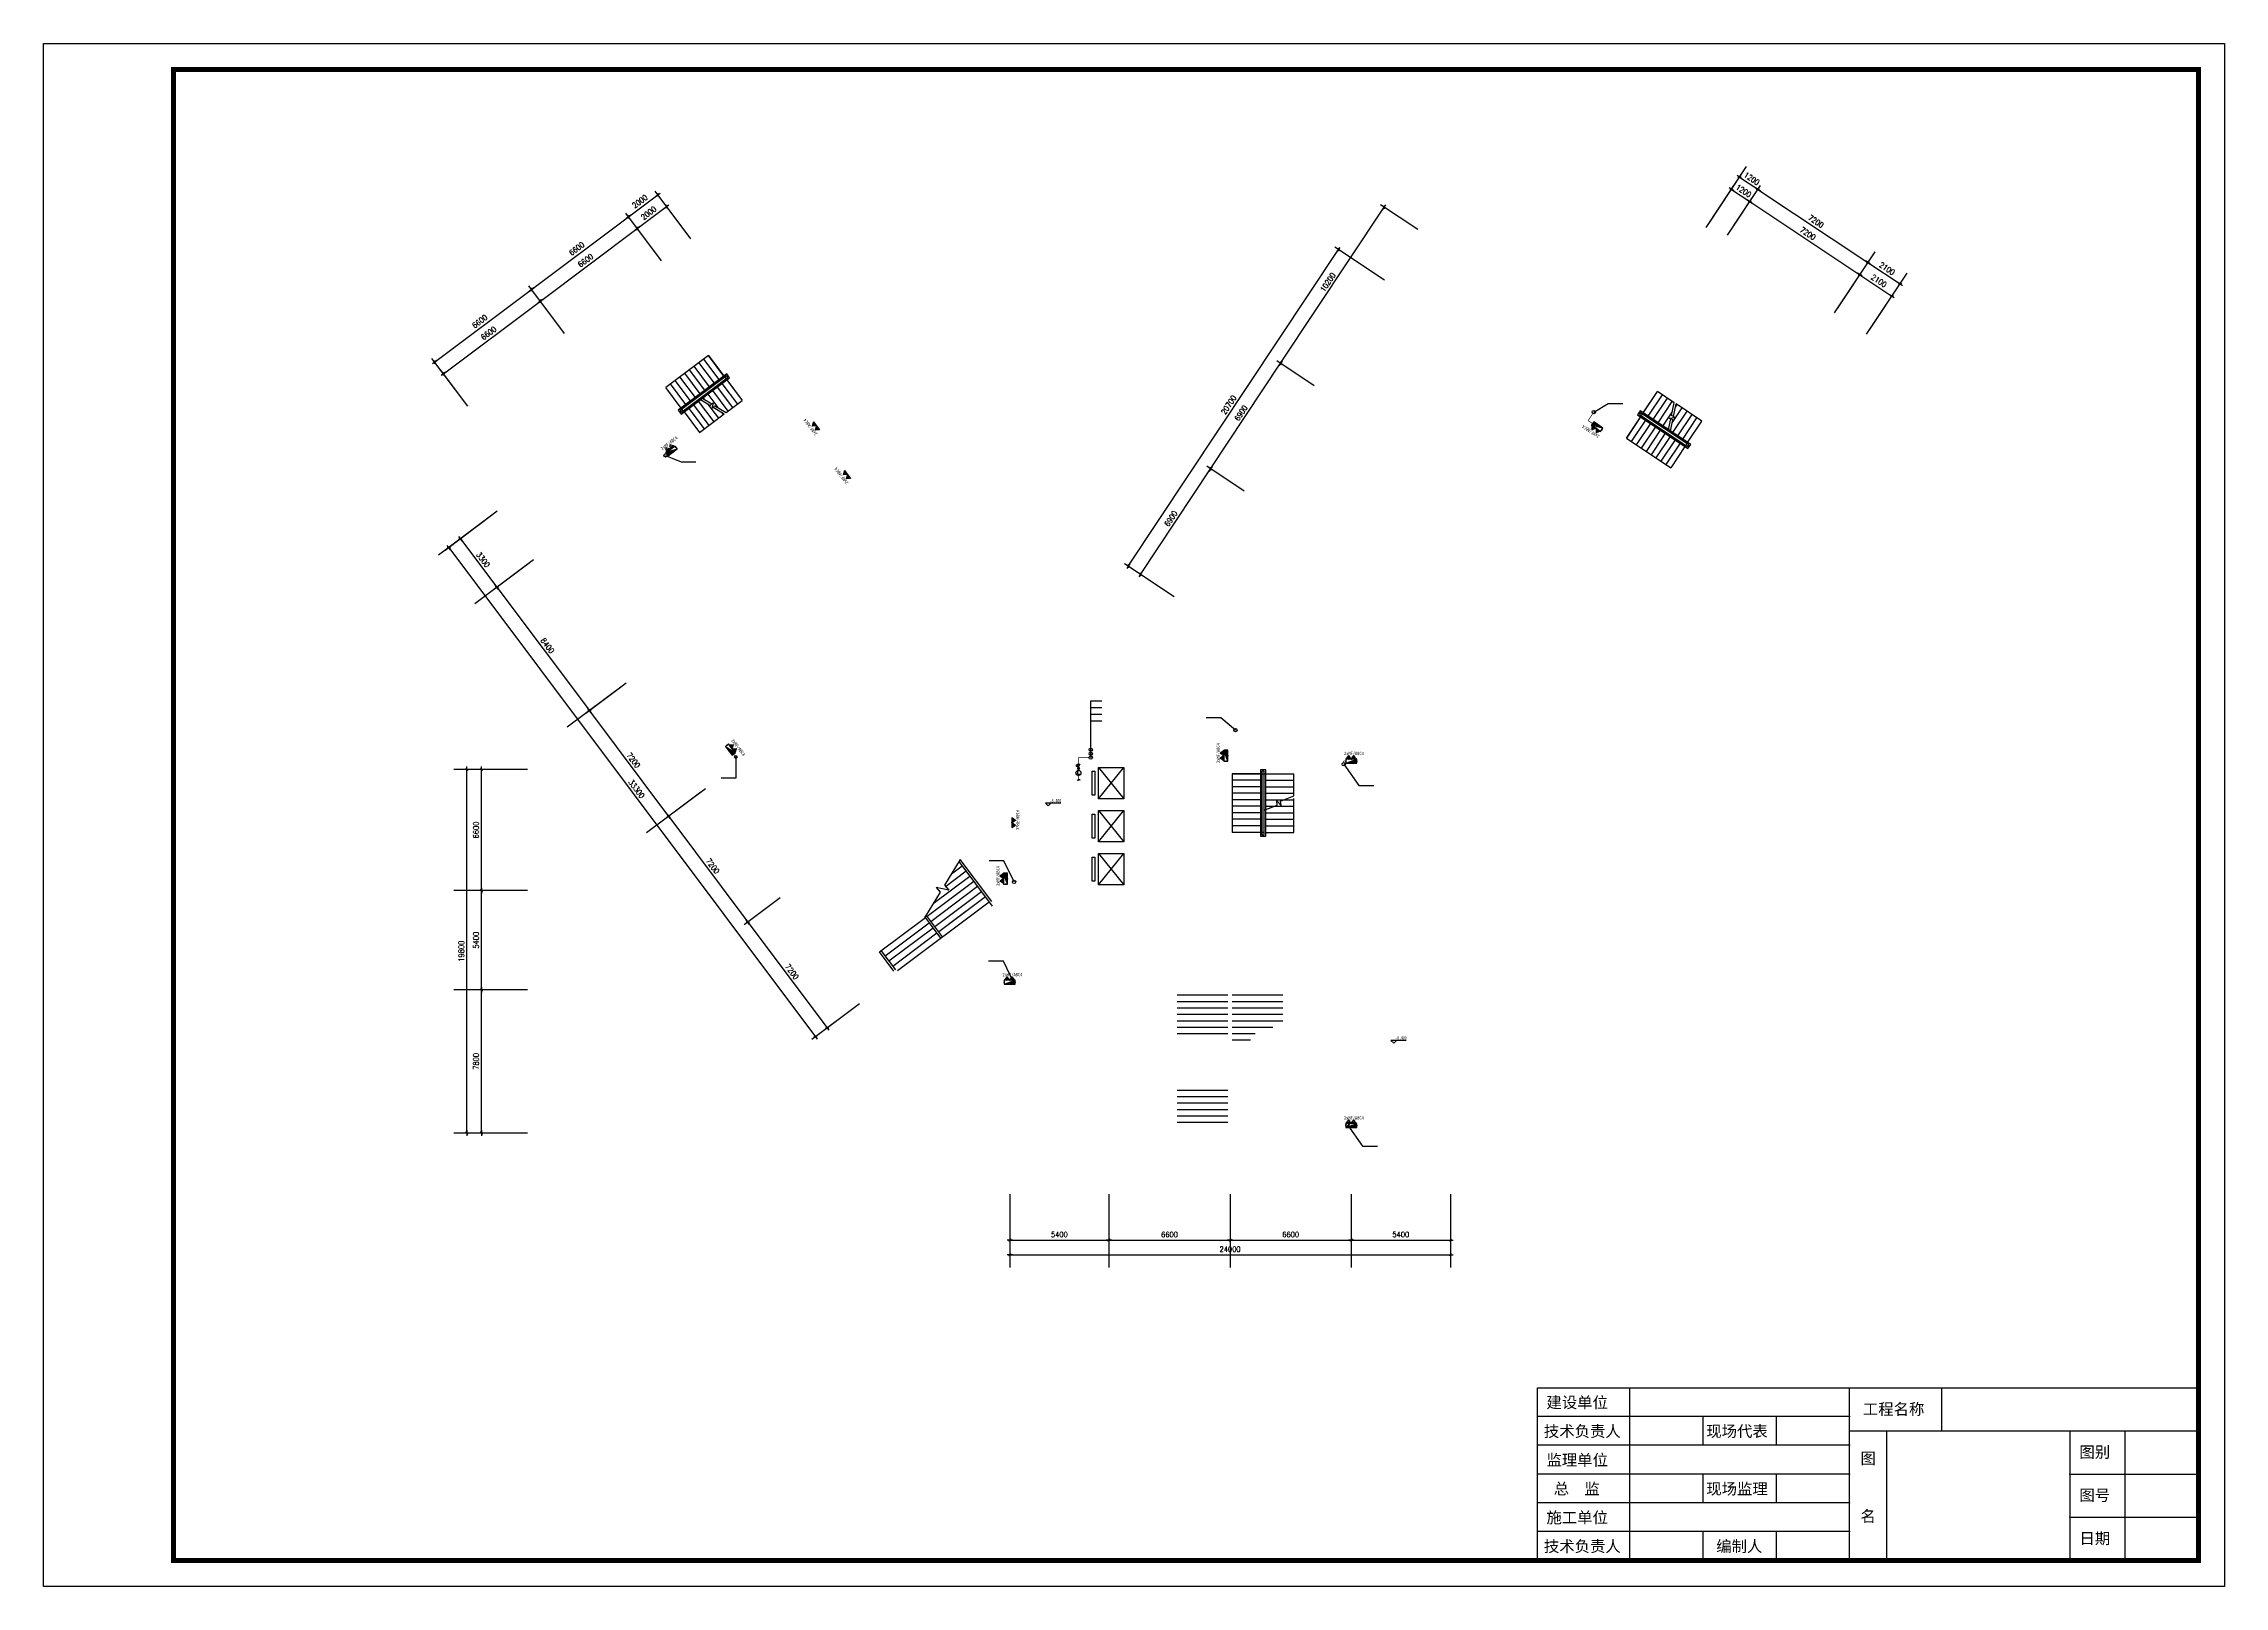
# Model space of a CAD drawing. Extents: x -149393 to 1177518, y -366685 to 296590.
# Drawn here: x 107848 to 226648, y -685 to 83324 of the extents above; entities that cross this region are included whole.
import ezdxf
from ezdxf.enums import TextEntityAlignment as Align

# ---------------------------------------------------------------- set-up
doc = ezdxf.new("R2010")
doc.units = 0
doc.header["$LTSCALE"] = 1000
doc.header["$MEASUREMENT"] = 0
doc.linetypes.add('常规', pattern=[20, 10, 0, 10])
doc.layers.get('0').update_dxf_attribs({"linetype": 'CONTINUOUS'})
for name, color, linetype in [('AXIS', 3, 'CONTINUOUS'), ('DOTE', 1, 'CONTINUOUS'), ('EQUIP-动力', 3, 'CONTINUOUS'), ('EQUIP-消防', 3, 'CONTINUOUS'), ('PUB_TITLE', 253, 'CONTINUOUS'), ('STAIR', 2, 'CONTINUOUS'), ('TEL_SYMB', 3, 'CONTINUOUS'), ('WALL', 9, 'CONTINUOUS'), ('WIRE-消防', 3, '常规')]:
    doc.layers.add(name, color=color, linetype=linetype)
doc.styles.add('_TEL_DIM', font='', dxfattribs={"width": 0.8, "height": 3.5})
doc.styles.add('DIM_FONT', font='SIMPLEX.shx', dxfattribs={"width": 0.8})
doc.styles.add('HZ', font='')
doc.styles.add('宋体', font='')
doc.styles.get('_TEL_DIM').set_extended_font_data('SimSun')
doc.styles.get('HZ').set_extended_font_data('SimSun')
doc.styles.get('宋体').set_extended_font_data('SimSun')
doc.dimstyles.new('DIMN', dxfattribs={"dimtxt": 300, "dimasz": 1, "dimexe": 250, "dimexo": 300, "dimgap": 150, "dimtad": 1, "dimdec": 0, "dimdsep": 46, "dimtxsty": 'DIM_FONT', "dimblk": '_DIMX', "dimcen": 2.5, "dimclrt": 7, "dimadec": 0, "dimazin": 0, "dimtfac": 1, "dimtdec": 0, "dimtix": 1, "dimtmove": 2, "dimatfit": 3, "dimldrblk": '_DIMX', "dimfxl": 1, "dimtolj": 1, "dimarcsym": 0})

# ---------------------------------------------------------------- blocks, each defined once
blk = doc.blocks.new('_DIMX')
blk.add_line((-150, 0), (150, 0))
at = {"const_width": 50}
blk.add_lwpolyline([(-70, -70), (70, 70)], dxfattribs=at)
blk = doc.blocks.new('A$C1AEF7971')
at = {"layer": 'STAIR', "color": 59}
for p, q in [((2324, 4191), (0, 2448)), ((2388, 2491), (1549, 3610)), ((2646, 2685), (1807, 3803)), ((2905, 2878), (2065, 3997)), ((3163, 3072), (2324, 4191)), ((2324, 4191), (4160, 1743)), ((839, 1329), (0, 2448)), ((1097, 1523), (258, 2642)), ((1355, 1716), (516, 2835)), ((3321, 3190), (681, 1211)), ((1614, 1910), (775, 3029)), ((3306, 3090), (782, 1197)), ((839, 1000), (3478, 2980)), ((853, 1101), (3378, 2994)), ((3206, 3015), (882, 1272)), ((1872, 2104), (1033, 3223)), ((2130, 2297), (1291, 3416)), ((1935, 1912), (3278, 2919)), ((2804, 2474), (3643, 1355)), ((3062, 2668), (3902, 1549)), ((3378, 2994), (3306, 3090)), ((3478, 2980), (3321, 3190)), ((3321, 2862), (4160, 1743)), ((681, 1211), (839, 1000)), ((782, 1197), (853, 1101)), ((954, 1176), (882, 1272)), ((954, 1176), (1832, 1835)), ((1255, 1312), (2094, 194)), ((1513, 1506), (2352, 387)), ((1771, 1700), (2611, 581)), ((1832, 1835), (2420, 1473)), ((1935, 1912), (2510, 1558)), ((2030, 1893), (2085, 1819)), ((2280, 1559), (2869, 775)), ((2288, 2087), (2833, 1360)), ((2420, 1473), (2575, 1620)), ((2575, 1620), (2511, 1305)), ((2511, 1305), (2673, 1458)), ((2546, 2281), (3385, 1162)), ((2583, 1373), (3179, 1007)), ((2673, 1458), (3282, 1084)), ((3282, 1084), (4160, 1743)), ((997, 1119), (1836, 0)), ((1836, 0), (3179, 1007)), ((3028, 1099), (3127, 968))]:
    blk.add_line(p, q, dxfattribs=at)
at = {"layer": 'TEL_SYMB', "color": 59, "elevation": 1793}
blk.add_lwpolyline([(312, 1763, 0, 0, 0), (3339, 4033, 0, 0, 0), (4292, 2761, 0, 0, 0), (2973, 1771, 95.6, 0, 0), (2686, 1556, 0, 0, 0)], format="xyseb", dxfattribs=at)
at = {"layer": 'TEL_SYMB', "color": 59}
blk.add_lwpolyline([(1266, 491, 0, 0, 0), (2141, 1148, 95.6, 0, 0), (2428, 1363, 0, 0, 0)], format="xyseb", dxfattribs=at)
blk = doc.blocks.new('$equip_U$00000299(cyc-PC)')
for p in [(0.51, 0.3), (0.3, 0)]:
    blk.add_line(p, (0.3, 0.3))
blk.add_lwpolyline([(0, -0.17), (0.6, 0.17), (0.6, -0.17), (0, 0.17)], close=True)
for p in [(0, 0), (0.6, 0)]:
    blk.add_point(p)
at = {"color": 7, "style": '_TEL_DIM', "flags": 1}
blk.add_attdef('A', text='', height=0.00002, dxfattribs=at).set_placement((0, 0), align=Align.MIDDLE_CENTER)
blk = doc.blocks.new('$equip_U$00000300(cyc-PC)')
for p, q in [((0.46, -0.11), (0.46, 0.16)), ((0.12, -0.11), (0.46, -0.11))]:
    blk.add_line(p, q)
blk.add_circle((0.32, 0), 0.324)
for p in [(0, 0), (0.65, 0)]:
    blk.add_point(p)
at = {"color": 7, "style": '_TEL_DIM', "flags": 1}
blk.add_attdef('A', text='', height=0.00002, dxfattribs=at).set_placement((0, 0), align=Align.MIDDLE_CENTER)
blk = doc.blocks.new('$equip_U$00000248(USER-8292BC9721)')
blk.add_spline([(-0.16, 0.06), (-0.11, -0.08), (0.12, 0.08), (0.17, -0.07)], degree=3)
at = {"color": 7, "style": '_TEL_DIM', "flags": 1}
blk.add_attdef('A', text='', height=0.00002, dxfattribs=at).set_placement((0, 0), align=Align.MIDDLE_CENTER)
blk = doc.blocks.new('$equip_U$00000211(USER-8DF96EF98D)')
at = {"xscale": 0.7000000000007276, "yscale": 0.7000000000007276, "zscale": 0.7000000000007276}
blk.add_blockref('$equip_U$00000248(USER-8292BC9721)', (0, 0), dxfattribs=at)
at = {"color": 7, "style": '_TEL_DIM', "flags": 1}
blk.add_attdef('A', text='', height=0.00002, dxfattribs=at).set_placement((0, 0), align=Align.MIDDLE_CENTER)
blk = doc.blocks.new('$equip_U$00000374(cyc-PC)')
blk.add_point((0, 0))
at = {"xscale": 1.619999999998981, "yscale": 1.619999999998981, "zscale": 1.619999999998981}
blk.add_blockref('$equip_U$00000211(USER-8DF96EF98D)', (0, 0), dxfattribs=at)
at = {"color": 7, "style": '_TEL_DIM', "flags": 1}
blk.add_attdef('A', text='', height=0.00002, dxfattribs=at).set_placement((0, 0), align=Align.MIDDLE_CENTER)
blk = doc.blocks.new('$equip_U$00000306(cyc-PC)')
for p, q in [((1.6, -0.29), (0, 0.29)), ((0, 0.29), (1.6, 0.29)), ((0, -0.29), (0, 0.29)), ((1.6, 0.29), (1.6, -0.29)), ((1.6, -0.29), (0, -0.29))]:
    blk.add_line(p, q)
for p in [(0, 0), (0.8, 0.29), (1.6, 0), (0.8, -0.29)]:
    blk.add_point(p)
blk.add_solid([(1.6, -0.29), (0, -0.29), (0, 0.29)])
at = {"color": 7, "style": '_TEL_DIM', "flags": 1}
blk.add_attdef('A', text='', height=0.00002, dxfattribs=at).set_placement((0, 0), align=Align.MIDDLE_CENTER)
blk = doc.blocks.new('$equip_U$00000441(cyc-PC)')
for p, q in [((-0.78, 0), (-0.39, 0.56)), ((0, 0), (-0.78, 0)), ((-0.54, 0.06), (-0.38, 0.23)), ((-0.54, 0.17), (-0.48, 0.23)), ((-0.54, 0), (-0.54, 0.23)), ((-0.54, 0.23), (-0.24, 0.23)), ((-0.24, 0), (-0.54, 0)), ((-0.5, 0), (-0.27, 0.23)), ((-0.4, 0), (-0.24, 0.16)), ((0, 0), (-0.39, 0.56)), ((-0.3, 0), (-0.24, 0.06)), ((-0.24, 0.23), (-0.24, 0)), ((0, 0), (0.39, 0.56)), ((0.78, 0), (0, 0)), ((0.24, 0.06), (0.41, 0.23)), ((0.24, 0.17), (0.3, 0.23)), ((0.24, 0), (0.24, 0.23)), ((0.24, 0.23), (0.54, 0.23)), ((0.54, 0), (0.24, 0)), ((0.28, 0), (0.51, 0.23)), ((0.38, 0), (0.54, 0.16)), ((0.78, 0), (0.39, 0.56)), ((0.49, 0), (0.54, 0.06)), ((0.54, 0.23), (0.54, 0))]:
    blk.add_line(p, q)
blk.add_point((0, 0))
at = {"style": '宋体', "width": 0.8}
blk.add_text('2xMF/ABC4', height=0.522, dxfattribs=at).set_placement((-1.12, 0.62))
at = {"color": 7, "style": '_TEL_DIM', "flags": 1}
blk.add_attdef('A', text='', height=0.00002, dxfattribs=at).set_placement((0, 0), align=Align.MIDDLE_CENTER)
blk = doc.blocks.new('会签栏')
at = {"layer": 'PUB_TITLE', "color": 4, "lineweight": 30}
blk.add_lwpolyline([(-18000, 0), (-18000, 4700), (0, 4700)], dxfattribs=at)
at = {"layer": 'PUB_TITLE', "color": 4}
for points in [[(-15500, 4700), (-15500, 0)], [(-9500, 0), (-9500, 4700)], [(-7000, 4700), (-7000, 3525)], [(-9500, 3917), (-18000, 3917)], [(-13500, 3917), (-13500, 3133)], [(-11500, 3917), (-11500, 3133)], [(-9500, 3133), (-18000, 3133)], [(-9500, 3525), (0, 3525)], [(-8500, 3525), (-8500, 0)], [(-3500, 3525), (-3500, 0)], [(-2000, 3525), (-2000, 0)], [(-9500, 2350), (-18000, 2350)], [(-13500, 2350), (-13500, 1567)], [(-11500, 2350), (-11500, 1567)], [(-3500, 2350), (0, 2350)], [(-9500, 1567), (-18000, 1567)], [(-9500, 783), (-18000, 783)], [(-13500, 783), (-13500, 0)], [(-11500, 783), (-11500, 0)], [(-3500, 1175), (0, 1175)]]:
    blk.add_lwpolyline(points, dxfattribs=at)
at = {"layer": 'PUB_TITLE'}
for p in [(-9500, 3917), (-9500, 3133), (-9500, 2350), (-9500, 1567), (-9500, 783), (-3500, 1175)]:
    blk.add_point(p, dxfattribs=at)
at = {"layer": 'PUB_TITLE', "color": 4}
blk.add_point((-3500, 2350), dxfattribs=at)
at = {"lineweight": -3, "style": '宋体'}
for s, p in [('建设单位', (-17758, 4147)), ('工程名称', (-9140, 3965)), ('技术负责人', (-17828, 3363)), ('现场代表', (-13405, 3363)), ('图别', (-3241, 2796)), ('监理单位', (-17758, 2580)), ('图', (-9206, 2624)), ('总  监', (-17560, 1797)), ('现场监理', (-13405, 1797)), ('图号', (-3241, 1621)), ('施工单位', (-17758, 1013)), ('名', (-9206, 1049)), ('日期', (-3241, 446)), ('技术负责人', (-17828, 230)), ('编制人', (-13134, 230))]:
    blk.add_text(s, height=307, dxfattribs=at).set_placement(p)
blk = doc.blocks.new('GJGHJGHJ')
at = {"color": 59}
for p, q in [((164876.1, -78848.7), (166266.3, -80548.7)), ((164876.1, -80548.7), (166266.3, -78848.7)), ((162822, -80787.4), (161986.9, -80787.8)), ((161986.9, -80787.8), (162135.3, -80937.7)), ((162135.3, -80937.7), (162287.4, -80787.6)), ((164876.1, -81188.7), (166266.3, -82888.7)), ((164876.1, -82888.7), (166266.3, -81188.7)), ((164876.1, -83528.7), (166266.3, -85228.7)), ((164876.1, -85228.7), (166266.3, -83528.7)), ((181648.8, -93703.3), (180813.6, -93703.8)), ((180813.6, -93703.8), (180962.1, -93853.6)), ((180962.1, -93853.6), (181114.2, -93703.6))]:
    blk.add_line(p, q, dxfattribs=at)
for points in [[(164546.1, -79048.7), (164674.6, -79048.7), (164674.6, -80348.7), (164546.1, -80348.7)], [(164876.1, -78848.7), (166266.3, -78848.7), (166266.3, -80548.7), (164876.1, -80548.7)], [(164546.1, -81388.7), (164674.6, -81388.7), (164674.6, -82688.7), (164546.1, -82688.7)], [(164876.1, -81188.7), (166266.3, -81188.7), (166266.3, -82888.7), (164876.1, -82888.7)], [(164546.1, -83728.7), (164674.6, -83728.7), (164674.6, -85028.7), (164546.1, -85028.7)], [(164876.1, -83528.7), (166266.3, -83528.7), (166266.3, -85228.7), (164876.1, -85228.7)]]:
    blk.add_lwpolyline(points, close=True, dxfattribs=at)
at = {"layer": 'AXIS'}
for p, q in [((197977, -49445.7), (200190.6, -46114)), ((204973.6, -54094.2), (207187.1, -50762.5)), ((206722.7, -55256.3), (208936.3, -51924.6)), ((132126.5, -64889.7), (128926.5, -67289.7)), ((134106.5, -67529.7), (130906.5, -69929.7)), ((134106.5, -67529.7), (130906.5, -69929.7)), ((139146.5, -74249.7), (135946.5, -76649.7)), ((133771.7, -78948.7), (129771.7, -78948.7)), ((143466.5, -80009.7), (140266.5, -82409.7)), ((133771.7, -85548.7), (129771.7, -85548.7)), ((133771.7, -85548.7), (129771.7, -85548.7)), ((133771.7, -90948.7), (129771.7, -90948.7)), ((133771.7, -90948.7), (129771.7, -90948.7)), ((133771.7, -98748.7), (129771.7, -98748.7)), ((160049.8, -102074.4), (160049.8, -106074.4)), ((165449.8, -102074.4), (165449.8, -106074.4)), ((172049.8, -102074.4), (172049.8, -106074.4)), ((178649.8, -102074.4), (178649.8, -106074.4)), ((184049.8, -102074.4), (184049.8, -106074.4))]:
    blk.add_line(p, q, dxfattribs=at)
at = {"layer": 'DOTE', "color": 59}
for p, q in [((171929.8, -91248.7), (169169.8, -91248.7)), ((174929.8, -91248.7), (172169.8, -91248.7)), ((171929.8, -91598.7), (169169.8, -91598.7)), ((171929.8, -91948.7), (169169.8, -91948.7)), ((171929.8, -92298.7), (169169.8, -92298.7)), ((171929.8, -92648.7), (169169.8, -92648.7)), ((174929.8, -91598.7), (172169.8, -91598.7)), ((174929.8, -91948.7), (172169.8, -91948.7)), ((174929.8, -92298.7), (172169.8, -92298.7)), ((174929.8, -92648.7), (172169.8, -92648.7)), ((171929.8, -92998.7), (169169.8, -92998.7)), ((171929.8, -93348.7), (169169.8, -93348.7)), ((174373.5, -92998.7), (172169.8, -92998.7)), ((173419.4, -93348.7), (172169.8, -93348.7)), ((173156.1, -93698.7), (172169.8, -93698.7)), ((171929.8, -96428.7), (169169.8, -96428.7)), ((171929.8, -96778.7), (169169.8, -96778.7)), ((171929.8, -97128.7), (169169.8, -97128.7)), ((171929.8, -97478.7), (169169.8, -97478.7)), ((171929.8, -97828.7), (169169.8, -97828.7)), ((171929.8, -98178.7), (169169.8, -98178.7))]:
    blk.add_line(p, q, dxfattribs=at)
at = {"layer": 'STAIR', "color": 59}
for p, q in [((143632.5, -56410.1), (141308.9, -58152.9)), ((143697.1, -58109.9), (142858, -56991.1)), ((143955.3, -57916.2), (143116.2, -56797.4)), ((144213.5, -57722.6), (143374.4, -56603.8)), ((144471.7, -57529), (143632.5, -56410.1)), ((143632.5, -56410.1), (145468.5, -58858.1)), ((142148, -59271.7), (141308.9, -58152.9)), ((142406.2, -59078.1), (141567, -57959.3)), ((142664.3, -58884.4), (141825.2, -57765.6)), ((144629.4, -57410.6), (141990.2, -59390.1)), ((142922.5, -58690.8), (142083.4, -57572)), ((144615.1, -57511), (142090.6, -59404.4)), ((142148, -59600.4), (144787.2, -57621)), ((142162.3, -59500), (144686.8, -57606.7)), ((144514.7, -57586.3), (142191, -59329.1)), ((143180.7, -58497.2), (142341.6, -57378.3)), ((143438.9, -58303.5), (142599.8, -57184.7)), ((143243.6, -58689.1), (144586.4, -57682)), ((144113.1, -58126.6), (144952.2, -59245.4)), ((144371.2, -57933), (145210.4, -59051.8)), ((144686.8, -57606.7), (144615.1, -57511)), ((144787.2, -57621), (144629.4, -57410.6)), ((144629.4, -57739.3), (145468.5, -58858.1)), ((141990.2, -59390.1), (142148, -59600.4)), ((142262.7, -59424.7), (142191, -59329.1)), ((142262.7, -59424.7), (143140.8, -58766.2)), ((142563.9, -59288.5), (143403, -60407.3)), ((142822.1, -59094.8), (143661.2, -60213.6)), ((143080.3, -58901.2), (143919.4, -60020)), ((143140.8, -58766.2), (143729.2, -59127.7)), ((143243.6, -58689.1), (143819.1, -59042.7)), ((143338.5, -58707.5), (143393.9, -58781.4)), ((143589.1, -59041.6), (144177.6, -59826.3)), ((143596.7, -58513.9), (144142.2, -59241.2)), ((143729.2, -59127.7), (143884.1, -58981.1)), ((143884.1, -58981.1), (143819.6, -59296.1)), ((143819.6, -59296.1), (143981.7, -59142.6)), ((143854.9, -58320.3), (144694, -59439.1)), ((143891.9, -59227.7), (144487.7, -59593.8)), ((143981.7, -59142.6), (144590.5, -59516.7)), ((144590.5, -59516.7), (145468.5, -58858.1)), ((142090.6, -59404.4), (142162.3, -59500)), ((142305.7, -59482.1), (143144.9, -60600.9)), ((143144.9, -60600.9), (144487.7, -59593.8)), ((144337.3, -59501.4), (144435.8, -59632.7)), ((172169.8, -79185.4), (172169.8, -82374.8)), ((173705.4, -79185.4), (172169.8, -79185.4)), ((172169.8, -79185.4), (175529.8, -79185.4)), ((173705.4, -79539.8), (172169.8, -79539.8)), ((173994.1, -78968.9), (173705.4, -78968.9)), ((173705.4, -78968.9), (173705.4, -82591.4)), ((173915.4, -79047.6), (173784.1, -79047.6)), ((173784.1, -79047.6), (173784.1, -82512.6)), ((173784.1, -79185.4), (173784.1, -82374.8)), ((173915.4, -82512.6), (173915.4, -79047.6)), ((173915.4, -81028.5), (173915.4, -79185.4)), ((173994.1, -82591.4), (173994.1, -78968.9)), ((173994.1, -79185.4), (175529.8, -79185.4)), ((173994.1, -79539.8), (175529.8, -79539.8)), ((175529.8, -80390.6), (175529.8, -79185.4)), ((173705.4, -79894.2), (172169.8, -79894.2)), ((173705.4, -80248.6), (172169.8, -80248.6)), ((173705.4, -80602.9), (172169.8, -80602.9)), ((173994.1, -79894.2), (175529.8, -79894.2)), ((173994.1, -80248.6), (175529.8, -80248.6)), ((173994.1, -80602.9), (174992.4, -80602.9)), ((174620.7, -80890.9), (174593.9, -80658.3)), ((174593.9, -80658.3), (174828.1, -80922.4)), ((174800.1, -80678.9), (175529.8, -80390.6)), ((174828.1, -80922.4), (174800.1, -80678.9)), ((174992.4, -80602.9), (175529.8, -80602.9)), ((175529.8, -82374.8), (175529.8, -80531.7)), ((173705.4, -80957.3), (172169.8, -80957.3)), ((173705.4, -81311.7), (172169.8, -81311.7)), ((173705.4, -81666.1), (172169.8, -81666.1)), ((173915.4, -81169.6), (174620.7, -80890.9)), ((173915.4, -82374.8), (173915.4, -81169.6)), ((173994.1, -80957.3), (174452.7, -80957.3)), ((173994.1, -81311.7), (175529.8, -81311.7)), ((173994.1, -81666.1), (175529.8, -81666.1)), ((174452.7, -80957.3), (175529.8, -80957.3)), ((173705.4, -82020.4), (172169.8, -82020.4)), ((173705.4, -82374.8), (172169.8, -82374.8)), ((173705.4, -82591.4), (173994.1, -82591.4)), ((173915.4, -82374.8), (173784.1, -82374.8)), ((173784.1, -82512.6), (173915.4, -82512.6)), ((173994.1, -82020.4), (175529.8, -82020.4)), ((173994.1, -82374.8), (175529.8, -82374.8)), ((157349.8, -83858), (156488.7, -85259.5)), ((156871.8, -84636), (157459.9, -84194.9)), ((159116.9, -86404.1), (157285.6, -83962.6)), ((159068.3, -86140), (157349.8, -83858)), ((155545.8, -86943), (158089.9, -85034.9)), ((155755.8, -87223), (158299.9, -85314.9)), ((155874.5, -86259), (157879.9, -84754.9)), ((156737.7, -85522.5), (156030.7, -85377.8)), ((156030.7, -85377.8), (156264.3, -85624.6)), ((156488.7, -85259.5), (156737.7, -85522.5)), ((156544.8, -85318.7), (157669.9, -84474.9)), ((153937.6, -89899.1), (158929.9, -86154.9)), ((156264.3, -85624.6), (155461.7, -86930.8)), ((155965.7, -87503), (158509.9, -85594.9)), ((156175.7, -87783.1), (158719.9, -85874.9)), ((156714.5, -87379), (158719.9, -85874.9)), ((152953.8, -88887), (155449.8, -87015)), ((153259.8, -89095), (155659.8, -87295)), ((153469.7, -89375.1), (155869.7, -87575)), ((153679.6, -89655.1), (156079.7, -87855.1)), ((155413.7, -86966.8), (155509.7, -86894.8)), ((156289.6, -88135.1), (155413.7, -86966.8)), ((156385.6, -88063.1), (155509.7, -86894.8)), ((153737.1, -89931.8), (152953.8, -88887)), ((153833.1, -89859.8), (153049.8, -88815))]:
    blk.add_line(p, q, dxfattribs=at)
at = {"layer": 'TEL_SYMB', "color": 59, "elevation": 1793}
blk.add_lwpolyline([(141620.8, -58837.8, 0, 0, 0), (144647.4, -56567.9, 0, 0, 0), (145601.2, -57839.7, 0, 0, 0), (144281.6, -58829.5, 95.6, 0, 0), (143994.7, -59044.6, 0, 0, 0)], format="xyseb", dxfattribs=at)
at = {"layer": 'TEL_SYMB', "color": 59}
for points in [[(142574.7, -60109.6, 0, 0, 0), (143449.7, -59453.4, 95.6, 0, 0), (143736.5, -59238.3, 0, 0, 0)], [(174722.6, -82552, 0, 0, 0), (174722.6, -81351.1, 105, 0, 0), (174722.6, -80957.3, 0, 0, 0)]]:
    blk.add_lwpolyline(points, format="xyseb", dxfattribs=at)
at = {"rotation": 109.501830446718}
blk.add_blockref('A$C1AEF7971', (198364.8, -61709.4), dxfattribs=at)
at = {"color": 59, "style": 'HZ', "width": 0.7}
for p in [(162223.3, -80739.8), (181050, -93655.8)]:
    blk.add_text('-8.400', height=183.52, dxfattribs=at).set_placement(p)
at = {"layer": 'AXIS'}
for p1, p2, distance in [((141257.6, -51492.6), (142857.6, -50292.6), 3300), ((197977, -49445.7), (198976.5, -50109.7), 3300), ((197977, -49445.7), (198976.5, -50109.7), 2500), ((198976.5, -50109.7), (204973.6, -54094.2), 3300), ((135977.6, -55452.6), (141257.6, -51492.6), 3300), ((141257.6, -51492.6), (142857.6, -50292.6), 2500), ((176886.5, -58217.8), (182531.1, -49722), 2500), ((198976.5, -50109.7), (204973.6, -54094.2), 2500), ((135977.6, -55452.6), (141257.6, -51492.6), 2500), ((169249.7, -69712.2), (180704.9, -52470.7), 3300), ((204973.6, -54094.2), (206722.7, -55256.3), 3300), ((204973.6, -54094.2), (206722.7, -55256.3), 2500), ((130697.6, -59412.6), (135977.6, -55452.6), 3300), ((130697.6, -59412.6), (135977.6, -55452.6), 2500), ((173068.1, -63965), (176886.5, -58217.8), 2500), ((169249.7, -69712.2), (173068.1, -63965), 2500), ((132126.5, -64889.7), (152106.6, -91529.7), -3300), ((132126.5, -64889.7), (134106.5, -67529.7), -2500), ((134106.5, -67529.7), (139146.5, -74249.7), -2500), ((139146.5, -74249.7), (143466.5, -80009.7), -2500), ((133471.7, -98748.7), (133471.7, -78948.7), 3000), ((133771.7, -85548.7), (133771.7, -78948.7), 2500), ((143466.5, -80009.7), (147786.5, -85769.7), -2500), ((133771.7, -90948.7), (133771.7, -85548.7), 2500), ((147786.5, -85769.7), (152106.6, -91529.7), -2500), ((133771.7, -98748.7), (133771.7, -90948.7), 2500), ((160049.8, -102074.4), (165449.8, -102074.4), -2500), ((160049.8, -102074.4), (184049.8, -102074.4), -3300), ((165449.8, -102074.4), (172049.8, -102074.4), -2500), ((172049.8, -102074.4), (178649.8, -102074.4), -2500), ((178649.8, -102074.4), (184049.8, -102074.4), -2500)]:
    blk.add_aligned_dim(p1=p1, p2=p2, distance=distance, dimstyle='DIMN', dxfattribs=at).render()

msp = doc.modelspace()

# ---------------------------------------------------------------- linework, layer by layer
for p, q in [((164889.1, 47540.2), (165494.8, 47540.2)), ((164889.1, 47176.1), (165494.8, 47176.1)), ((164889.1, 46811.9), (165494.8, 46811.9)), ((164889.1, 46447.7), (165494.8, 46447.7))]:
    msp.add_line(p, q)
for points in [[(192293.3, 63260), (193079.5, 63735.2), (193885.4, 63735.2)], [(141731, 60900.8), (142579, 60556.4), (143384.9, 60556.4)], [(164889.1, 44445.5), (164889.1, 47540.2), (165494.8, 47540.2)], [(172770.6, 45945.1), (171984.5, 46615.7), (171178.6, 46615.7)], [(145550.7, 44478.2), (145550.7, 43322.1), (144754.1, 43322.1)], [(178671.5, 44082.4), (179502.4, 42921.6), (180308.3, 42921.6)], [(160716.2, 37674.1), (160159.5, 38823.9), (159353.6, 38823.9)], [(160691.2, 32210.8), (160134.5, 33360.7), (159328.6, 33360.7)], [(178871.9, 24445.3), (179702.8, 23284.5), (180508.7, 23284.5)]]:
    msp.add_lwpolyline(points)
for centre, radius in [((192293.3, 63260), 90.8), ((141731, 60900.8), 90.8), ((172770.6, 45945.1), 90.8), ((145550.7, 44478.2), 75), ((164889.1, 44875.9), 90.8), ((164889.1, 44652.5), 90.8), ((164889.1, 44445.5), 90.8), ((178671.5, 44082.4), 90.8), ((160716.2, 37674.1), 90.8), ((160691.2, 32209.2), 90.8), ((178871.9, 24445.3), 90.8)]:
    msp.add_circle(centre, radius)
at = {"layer": 'PUB_TITLE'}
msp.add_lwpolyline([(107847.9, 83323.9), (226647.9, 83323.9), (226647.9, -684.6), (107847.9, -684.6)], close=True, dxfattribs=at)
at = {"layer": 'PUB_TITLE', "const_width": 270.7}
msp.add_lwpolyline([(114919.4, 81909.6), (225233.6, 81909.6), (225233.6, 729.6), (114919.4, 729.6), (114919.4, 81909.6)], close=True, dxfattribs=at)
at = {"layer": 'WIRE-消防', "linetype": '常规', "const_width": 35}
for points in [[(192243.1, 63184.3), (191985.5, 62796.6)], [(191985.5, 62796.6), (192230, 62634.2)], [(145437.6, 44641.6), (145506.6, 44538.9)], [(164798.3, 44445.5), (164223.6, 44445.5)], [(164223.6, 44087.9), (164223.6, 44445.5)], [(178668.1, 44255.7), (178668.1, 44173.2)], [(178781.2, 44255.7), (178668.1, 44255.7)], [(164223.6, 43835.5), (164223.6, 43743.6)], [(164223.6, 43237.4), (164223.6, 43471.5)]]:
    msp.add_lwpolyline(points, dxfattribs=at)

# ---------------------------------------------------------------- block references
msp.add_blockref('GJGHJGHJ', (431.5, 122750.4))
at = {"layer": 'EQUIP-动力', "xscale": 350, "yscale": 350, "zscale": 350}
msp.add_blockref('$equip_U$00000374(cyc-PC)', (164223.6, 43237.4), dxfattribs=at)
at = {"layer": 'EQUIP-消防'}
for name, p, xscale, yscale, zscale, rotation in [('$equip_U$00000441(cyc-PC)', (141991.3, 61233.4), 349.9999999999923, 349.9999999999923, 349.9999999999923, 36.87000000000966), ('$equip_U$00000441(cyc-PC)', (149953.2, 62510), 349.9999999999939, 349.9999999999939, 349.9999999999939, 126.8700000000095), ('$equip_U$00000441(cyc-PC)', (192419.5, 62377.3), 349.9999999999951, 349.9999999999951, 349.9999999999951, 146.4), ('$equip_U$00000306(cyc-PC)', (192230, 62634.2), -375.0000000000226, 374.9999999999812, 375, 146.4000000000039), ('$equip_U$00000306(cyc-PC)', (141816.7, 60966.1), 374.9999999999919, 374.9999999999919, 374.9999999999919, 36.8700000000109), ('$equip_U$00000441(cyc-PC)', (151639, 59860.6), 349.9999999999939, 349.9999999999939, 349.9999999999939, 126.8700000000095), ('$equip_U$00000306(cyc-PC)', (145437.6, 44641.6), -374.999999999993, 374.9999999999848, 375, 306.8699999999889), ('$equip_U$00000441(cyc-PC)', (145359.5, 44927.5), 350.0000000000063, 350.0000000000063, 350.0000000000063, 306.8699999999864), ('$equip_U$00000299(cyc-PC)', (164223.6, 43835.5), 420, 420, 420, 90), ('$equip_U$00000441(cyc-PC)', (172143.1, 44545.1), 350, 350, 350, 90), ('$equip_U$00000306(cyc-PC)', (172252.2, 44845.1), -375, 375, 375, 90), ('$equip_U$00000300(cyc-PC)', (164223.6, 43743.6), 420, 420, 420, 270), ('$equip_U$00000441(cyc-PC)', (160601.2, 40905.2), -350, 349.9999999999725, 350, 270), ('$equip_U$00000441(cyc-PC)', (160144.2, 37856.6), 349.9999999999993, 349.9999999999993, 349.9999999999993, 90.21663373288247), ('$equip_U$00000306(cyc-PC)', (160252.2, 38147.2), -374.9999999999937, 374.9999999999937, 375, 90.2166337328823)]:
    msp.add_blockref(name, p, dxfattribs=dict(at, xscale=xscale, yscale=yscale, zscale=zscale, rotation=rotation))
for name, p, xscale, yscale, zscale in [('$equip_U$00000441(cyc-PC)', (179081.2, 44364.8), 350, 350, 350), ('$equip_U$00000306(cyc-PC)', (179381.2, 44255.7), -375, 374.9999999999854, 375), ('$equip_U$00000441(cyc-PC)', (160481.2, 32319.9), 350, 350, 350), ('$equip_U$00000306(cyc-PC)', (160781.2, 32210.8), -374.9999999999927, 374.9999999999854, 375), ('$equip_U$00000441(cyc-PC)', (179081.2, 24519.9), 350, 350, 350), ('$equip_U$00000306(cyc-PC)', (179381.2, 24410.8), -375, 374.9999999999909, 375)]:
    msp.add_blockref(name, p, dxfattribs=dict(at, xscale=xscale, yscale=yscale, zscale=zscale))
at = {"layer": 'WALL', "xscale": 2, "yscale": 2, "zscale": 2}
msp.add_blockref('会签栏', (225233.6, 729.6), dxfattribs=at)

doc.saveas('drawing.dxf')
